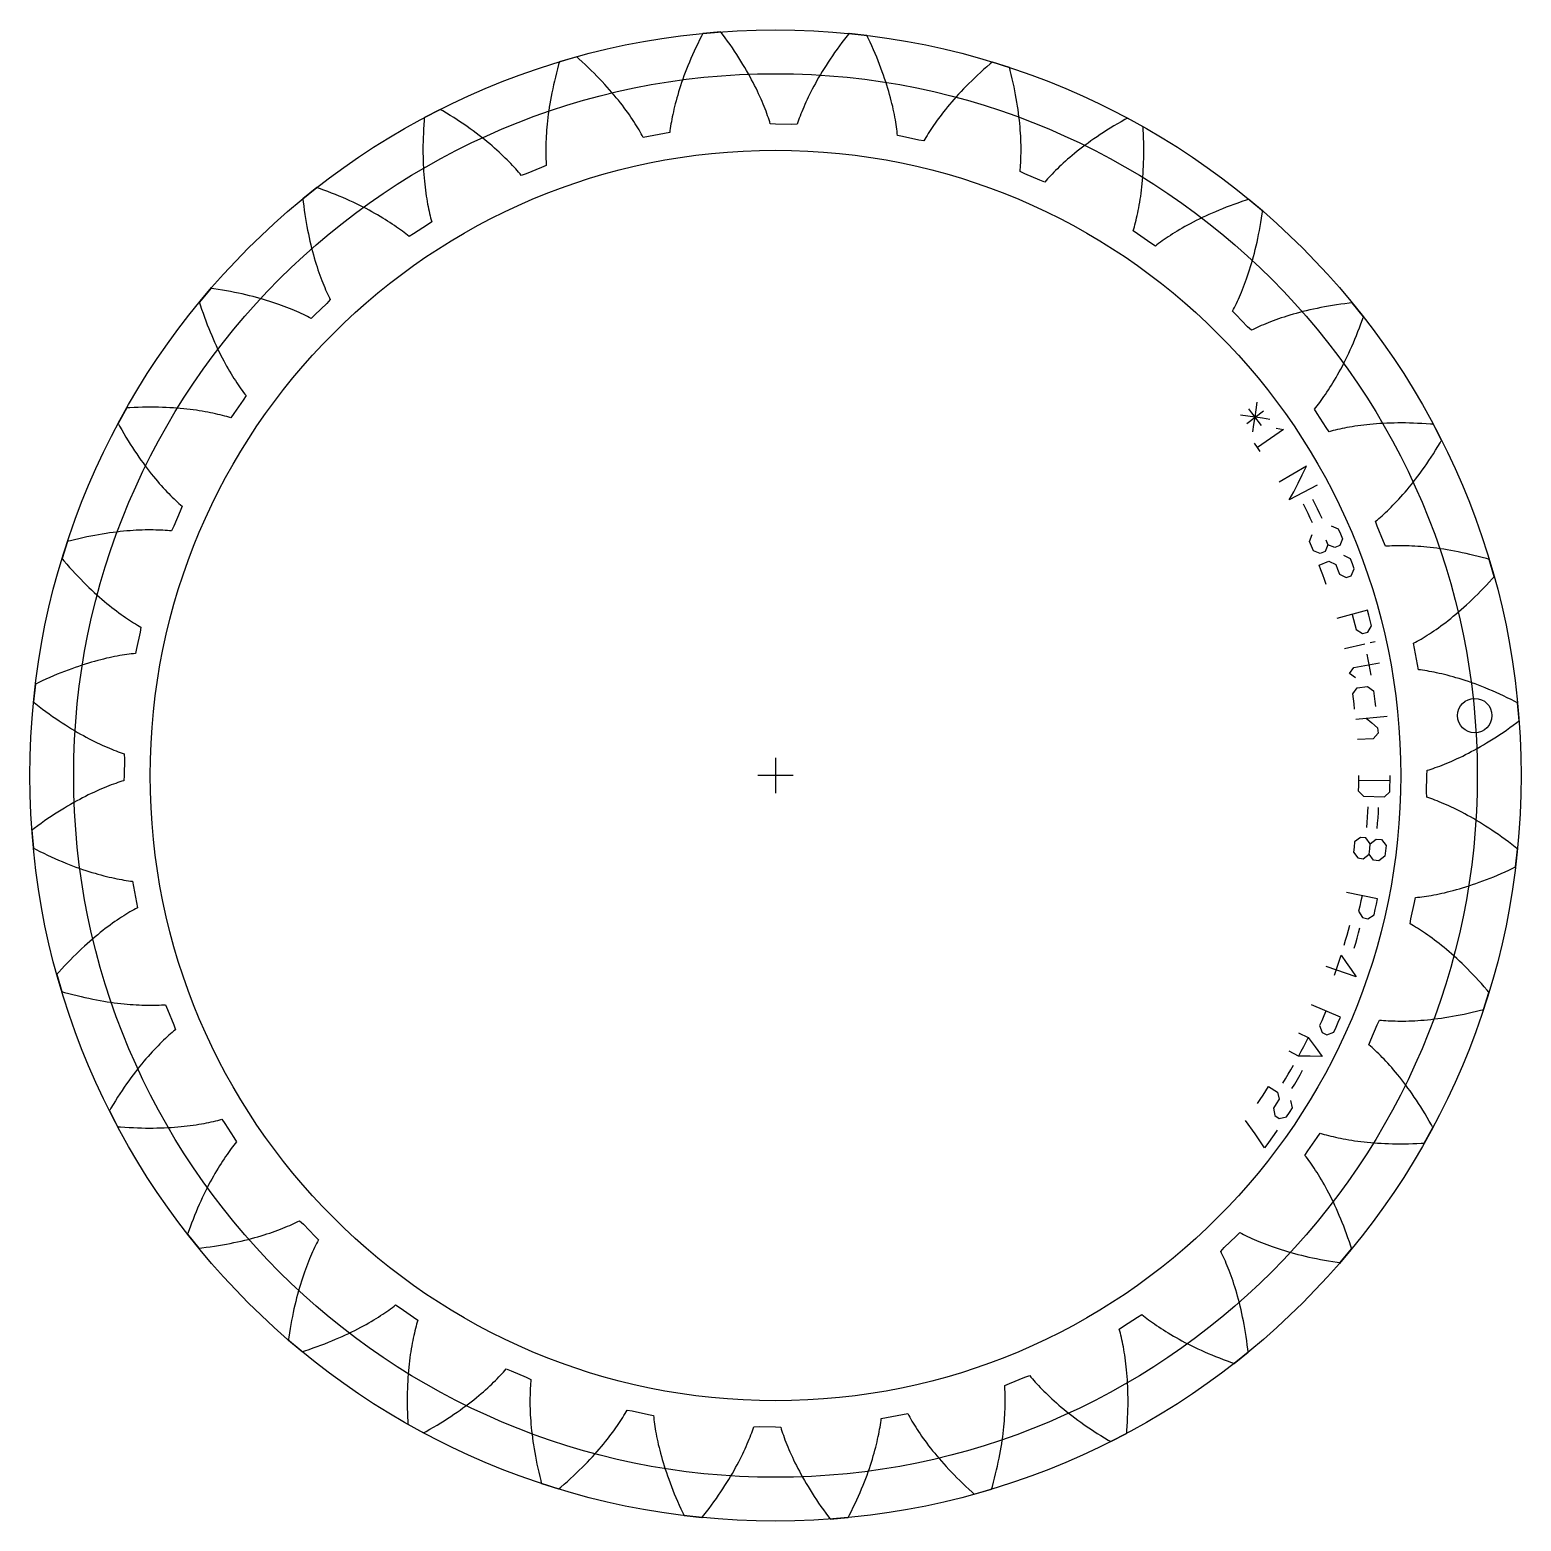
# Model space of a CAD drawing. Extents: x -4.25 to 4.25, y -4.25 to 4.25.
import ezdxf

# ---------------------------------------------------------------- set-up
doc = ezdxf.new("R2010")
doc.units = 0
doc.header["$MEASUREMENT"] = 0
for name, color, linetype in [('gear', 7, 'CONTINUOUS'), ('gear_guides', 5, 'CONTINUOUS'), ('gear_texts', 7, 'CONTINUOUS')]:
    doc.layers.add(name, color=color, linetype=linetype)

msp = doc.modelspace()

# ---------------------------------------------------------------- linework, layer by layer
at = {"layer": 'gear'}
msp.add_lwpolyline([(3.7125, 0), (3.714, 0.0297), (3.7251, 0.0331), (3.7365, 0.0368), (3.7483, 0.0407), (3.7605, 0.0449), (3.7731, 0.0494), (3.7859, 0.0541), (3.7992, 0.0592), (3.8127, 0.0645), (3.8266, 0.0701), (3.8409, 0.0761), (3.8554, 0.0824), (3.8703, 0.089), (3.8855, 0.096), (3.901, 0.1033), (3.9168, 0.1109), (3.9328, 0.1189), (3.9492, 0.1273), (3.9659, 0.1361), (3.9828, 0.1452), (4, 0.1548), (4.0175, 0.1647), (4.0352, 0.175), (4.0532, 0.1858), (4.0714, 0.1969), (4.0899, 0.2085), (4.1085, 0.2205), (4.1275, 0.233), (4.1466, 0.2459), (4.1659, 0.2592), (4.1854, 0.273), (4.2052, 0.2873), (4.2251, 0.302), (4.2351, 0.3095), (4.2376, 0.3114), (4.2382, 0.3119), (4.2384, 0.312), (4.2385, 0.3121), (4.2385, 0.3121), (4.2385, 0.3121), (4.2298, 0.414), (4.2298, 0.414), (4.2297, 0.414), (4.2296, 0.4141), (4.2294, 0.4142), (4.2287, 0.4145), (4.2259, 0.416), (4.2148, 0.4217), (4.1927, 0.4328), (4.1708, 0.4435), (4.1492, 0.4538), (4.1279, 0.4636), (4.1069, 0.4731), (4.0861, 0.4821), (4.0657, 0.4908), (4.0455, 0.4991), (4.0256, 0.5069), (4.0061, 0.5145), (3.9869, 0.5216), (3.968, 0.5284), (3.9494, 0.5349), (3.9312, 0.541), (3.9132, 0.5468), (3.8957, 0.5523), (3.8785, 0.5575), (3.8616, 0.5623), (3.8451, 0.5669), (3.829, 0.5712), (3.8132, 0.5751), (3.7978, 0.5789), (3.7827, 0.5823), (3.7681, 0.5855), (3.7538, 0.5885), (3.7399, 0.5912), (3.7264, 0.5937), (3.7133, 0.5959), (3.7006, 0.598), (3.6882, 0.5998), (3.6763, 0.6015), (3.6648, 0.603), (3.6583, 0.632), (3.6412, 0.7243), (3.6368, 0.7537), (3.647, 0.7592), (3.6575, 0.765), (3.6684, 0.7712), (3.6795, 0.7777), (3.6909, 0.7845), (3.7026, 0.7917), (3.7146, 0.7992), (3.7269, 0.8071), (3.7394, 0.8153), (3.7522, 0.824), (3.7653, 0.833), (3.7786, 0.8424), (3.7921, 0.8521), (3.8059, 0.8623), (3.8199, 0.8729), (3.8341, 0.8839), (3.8485, 0.8953), (3.8631, 0.9072), (3.8779, 0.9194), (3.893, 0.9321), (3.9082, 0.9453), (3.9235, 0.9589), (3.9391, 0.9729), (3.9548, 0.9874), (3.9706, 1.0024), (3.9866, 1.0178), (4.0027, 1.0337), (4.0189, 1.0501), (4.0353, 1.0669), (4.0517, 1.0843), (4.0683, 1.1021), (4.085, 1.1204), (4.0933, 1.1298), (4.0954, 1.1321), (4.0959, 1.1327), (4.0961, 1.1329), (4.0961, 1.133), (4.0962, 1.133), (4.0962, 1.133), (4.0678, 1.2312), (4.0677, 1.2312), (4.0677, 1.2312), (4.0676, 1.2313), (4.0674, 1.2313), (4.0666, 1.2315), (4.0636, 1.2324), (4.0515, 1.2359), (4.0277, 1.2424), (4.0041, 1.2487), (3.981, 1.2545), (3.9581, 1.26), (3.9357, 1.2652), (3.9135, 1.27), (3.8918, 1.2745), (3.8704, 1.2787), (3.8494, 1.2826), (3.8288, 1.2861), (3.8085, 1.2894), (3.7886, 1.2924), (3.7692, 1.2951), (3.7501, 1.2976), (3.7314, 1.2998), (3.7131, 1.3017), (3.6952, 1.3034), (3.6777, 1.3049), (3.6606, 1.3061), (3.644, 1.3072), (3.6277, 1.308), (3.6119, 1.3086), (3.5964, 1.3091), (3.5814, 1.3094), (3.5669, 1.3095), (3.5527, 1.3094), (3.539, 1.3092), (3.5257, 1.3089), (3.5128, 1.3084), (3.5003, 1.3079), (3.4883, 1.3072), (3.4767, 1.3064), (3.4647, 1.3336), (3.4299, 1.4207), (3.4199, 1.4487), (3.4288, 1.4561), (3.438, 1.4639), (3.4474, 1.472), (3.4571, 1.4806), (3.467, 1.4895), (3.4771, 1.4988), (3.4873, 1.5085), (3.4978, 1.5187), (3.5085, 1.5292), (3.5194, 1.5401), (3.5304, 1.5515), (3.5416, 1.5633), (3.553, 1.5756), (3.5645, 1.5882), (3.5762, 1.6014), (3.588, 1.6149), (3.5999, 1.6289), (3.6119, 1.6434), (3.6241, 1.6583), (3.6363, 1.6737), (3.6486, 1.6896), (3.6611, 1.7059), (3.6736, 1.7227), (3.6861, 1.74), (3.6987, 1.7578), (3.7114, 1.776), (3.7241, 1.7947), (3.7368, 1.814), (3.7496, 1.8337), (3.7624, 1.8539), (3.7751, 1.8746), (3.7879, 1.8958), (3.7943, 1.9066), (3.7958, 1.9094), (3.7962, 1.91), (3.7963, 1.9102), (3.7964, 1.9103), (3.7964, 1.9103), (3.7964, 1.9104), (3.7494, 2.0011), (3.7494, 2.0011), (3.7493, 2.0011), (3.7492, 2.0012), (3.749, 2.0012), (3.7482, 2.0012), (3.7451, 2.0015), (3.7326, 2.0025), (3.7079, 2.0043), (3.6836, 2.0058), (3.6597, 2.0071), (3.6363, 2.008), (3.6132, 2.0087), (3.5906, 2.0091), (3.5684, 2.0093), (3.5466, 2.0092), (3.5252, 2.0089), (3.5043, 2.0084), (3.4838, 2.0076), (3.4637, 2.0067), (3.4441, 2.0056), (3.4249, 2.0042), (3.4061, 2.0027), (3.3878, 2.0011), (3.3699, 1.9993), (3.3525, 1.9973), (3.3355, 1.9952), (3.3189, 1.993), (3.3028, 1.9906), (3.2872, 1.9881), (3.2719, 1.9856), (3.2572, 1.9829), (3.2429, 1.9802), (3.229, 1.9774), (3.2155, 1.9745), (3.2026, 1.9716), (3.19, 1.9686), (3.1779, 1.9656), (3.1663, 1.9626), (3.1551, 1.9595), (3.138, 1.9839), (3.0868, 2.0626), (3.0715, 2.0881), (3.0789, 2.0971), (3.0864, 2.1065), (3.094, 2.1163), (3.1018, 2.1266), (3.1098, 2.1372), (3.1178, 2.1484), (3.126, 2.1599), (3.1343, 2.1719), (3.1428, 2.1843), (3.1513, 2.1972), (3.1599, 2.2105), (3.1686, 2.2242), (3.1773, 2.2384), (3.1862, 2.2531), (3.195, 2.2683), (3.204, 2.2839), (3.2129, 2.2999), (3.2219, 2.3165), (3.2309, 2.3335), (3.2399, 2.351), (3.2489, 2.3689), (3.2579, 2.3874), (3.2669, 2.4063), (3.2758, 2.4257), (3.2848, 2.4456), (3.2936, 2.4659), (3.3024, 2.4868), (3.3112, 2.5081), (3.3198, 2.53), (3.3284, 2.5523), (3.3369, 2.5751), (3.3452, 2.5984), (3.3494, 2.6102), (3.3504, 2.6132), (3.3507, 2.614), (3.3507, 2.6141), (3.3508, 2.6142), (3.3508, 2.6143), (3.3508, 2.6143), (3.287, 2.6942), (3.2869, 2.6942), (3.2869, 2.6941), (3.2868, 2.6941), (3.2866, 2.6941), (3.2858, 2.694), (3.2826, 2.6937), (3.2702, 2.6922), (3.2456, 2.6892), (3.2215, 2.6859), (3.1979, 2.6825), (3.1746, 2.6788), (3.1519, 2.675), (3.1296, 2.671), (3.1078, 2.6668), (3.0865, 2.6625), (3.0656, 2.658), (3.0451, 2.6534), (3.0252, 2.6487), (3.0057, 2.6439), (2.9866, 2.6389), (2.9681, 2.6339), (2.9499, 2.6288), (2.9323, 2.6236), (2.9151, 2.6183), (2.8984, 2.6129), (2.8821, 2.6076), (2.8663, 2.6021), (2.851, 2.5967), (2.8361, 2.5912), (2.8217, 2.5857), (2.8077, 2.5803), (2.7942, 2.5748), (2.7812, 2.5693), (2.7686, 2.5639), (2.7564, 2.5585), (2.7447, 2.5531), (2.7334, 2.5478), (2.7226, 2.5426), (2.7122, 2.5374), (2.6907, 2.5579), (2.6251, 2.6251), (2.6052, 2.6472), (2.6106, 2.6574), (2.6161, 2.6681), (2.6217, 2.6793), (2.6273, 2.6908), (2.6331, 2.7029), (2.6388, 2.7153), (2.6446, 2.7282), (2.6504, 2.7416), (2.6562, 2.7554), (2.6621, 2.7697), (2.6679, 2.7845), (2.6738, 2.7996), (2.6796, 2.8153), (2.6854, 2.8314), (2.6911, 2.848), (2.6968, 2.865), (2.7025, 2.8825), (2.7081, 2.9005), (2.7136, 2.919), (2.719, 2.9379), (2.7243, 2.9572), (2.7296, 2.9771), (2.7347, 2.9974), (2.7397, 3.0182), (2.7445, 3.0394), (2.7492, 3.0611), (2.7538, 3.0833), (2.7582, 3.1059), (2.7625, 3.129), (2.7665, 3.1526), (2.7704, 3.1766), (2.774, 3.2011), (2.7758, 3.2135), (2.7762, 3.2166), (2.7763, 3.2174), (2.7764, 3.2176), (2.7764, 3.2177), (2.7764, 3.2178), (2.7764, 3.2178), (2.6982, 3.2836), (2.6981, 3.2836), (2.6981, 3.2836), (2.698, 3.2836), (2.6978, 3.2835), (2.6971, 3.2833), (2.6941, 3.2823), (2.6821, 3.2785), (2.6586, 3.2707), (2.6356, 3.2628), (2.6131, 3.2548), (2.591, 3.2467), (2.5695, 3.2385), (2.5484, 3.2302), (2.5278, 3.2219), (2.5077, 3.2135), (2.4881, 3.205), (2.469, 3.1965), (2.4503, 3.188), (2.4321, 3.1794), (2.4144, 3.1709), (2.3972, 3.1623), (2.3804, 3.1538), (2.3641, 3.1452), (2.3483, 3.1367), (2.3329, 3.1282), (2.318, 3.1197), (2.3036, 3.1113), (2.2896, 3.103), (2.2761, 3.0947), (2.263, 3.0865), (2.2504, 3.0784), (2.2382, 3.0704), (2.2265, 3.0625), (2.2152, 3.0547), (2.2043, 3.0471), (2.1938, 3.0395), (2.1838, 3.0321), (2.1742, 3.0249), (2.165, 3.0178), (2.1399, 3.0337), (2.0626, 3.0868), (2.0387, 3.1045), (2.042, 3.1157), (2.0453, 3.1272), (2.0486, 3.1392), (2.0519, 3.1517), (2.0552, 3.1646), (2.0584, 3.178), (2.0615, 3.1918), (2.0646, 3.206), (2.0676, 3.2207), (2.0706, 3.2358), (2.0735, 3.2514), (2.0762, 3.2675), (2.0789, 3.284), (2.0814, 3.3009), (2.0838, 3.3183), (2.0861, 3.3361), (2.0882, 3.3544), (2.0902, 3.3731), (2.092, 3.3923), (2.0936, 3.4119), (2.0951, 3.4319), (2.0963, 3.4524), (2.0974, 3.4733), (2.0982, 3.4947), (2.0988, 3.5164), (2.0992, 3.5386), (2.0994, 3.5613), (2.0993, 3.5843), (2.0989, 3.6078), (2.0983, 3.6317), (2.0974, 3.656), (2.0962, 3.6808), (2.0955, 3.6933), (2.0953, 3.6964), (2.0953, 3.6972), (2.0953, 3.6974), (2.0953, 3.6975), (2.0953, 3.6976), (2.0953, 3.6976), (2.0057, 3.7469), (2.0057, 3.7469), (2.0057, 3.7469), (2.0056, 3.7468), (2.0054, 3.7467), (2.0047, 3.7464), (2.0019, 3.7448), (1.991, 3.7387), (1.9695, 3.7265), (1.9484, 3.7143), (1.9279, 3.702), (1.9079, 3.6898), (1.8883, 3.6776), (1.8693, 3.6653), (1.8507, 3.6531), (1.8326, 3.641), (1.815, 3.6288), (1.7979, 3.6168), (1.7813, 3.6048), (1.7651, 3.5928), (1.7494, 3.581), (1.7342, 3.5692), (1.7194, 3.5576), (1.7051, 3.546), (1.6912, 3.5345), (1.6778, 3.5232), (1.6649, 3.512), (1.6524, 3.501), (1.6403, 3.4901), (1.6286, 3.4793), (1.6174, 3.4687), (1.6066, 3.4583), (1.5962, 3.4481), (1.5862, 3.4381), (1.5767, 3.4282), (1.5675, 3.4186), (1.5587, 3.4091), (1.5503, 3.3999), (1.5423, 3.3909), (1.5347, 3.3822), (1.507, 3.3929), (1.4207, 3.4299), (1.3938, 3.4426), (1.3949, 3.4542), (1.3959, 3.4662), (1.3968, 3.4786), (1.3976, 3.4915), (1.3983, 3.5047), (1.3988, 3.5185), (1.3992, 3.5326), (1.3995, 3.5472), (1.3996, 3.5622), (1.3995, 3.5776), (1.3993, 3.5935), (1.3989, 3.6097), (1.3982, 3.6264), (1.3974, 3.6435), (1.3964, 3.6611), (1.3951, 3.679), (1.3937, 3.6973), (1.392, 3.7161), (1.39, 3.7352), (1.3878, 3.7548), (1.3853, 3.7747), (1.3825, 3.795), (1.3795, 3.8157), (1.3761, 3.8368), (1.3725, 3.8583), (1.3685, 3.8802), (1.3643, 3.9024), (1.3597, 3.925), (1.3548, 3.948), (1.3495, 3.9713), (1.3439, 3.995), (1.3379, 4.019), (1.3347, 4.0311), (1.3339, 4.0342), (1.3337, 4.035), (1.3337, 4.0351), (1.3337, 4.0352), (1.3337, 4.0353), (1.3336, 4.0353), (1.2362, 4.0662), (1.2362, 4.0662), (1.2361, 4.0662), (1.2361, 4.0661), (1.2359, 4.066), (1.2353, 4.0655), (1.2329, 4.0634), (1.2233, 4.0553), (1.2046, 4.0392), (1.1864, 4.023), (1.1686, 4.007), (1.1513, 3.9911), (1.1346, 3.9753), (1.1183, 3.9596), (1.1024, 3.944), (1.0871, 3.9285), (1.0722, 3.9132), (1.0578, 3.898), (1.0438, 3.883), (1.0303, 3.8682), (1.0172, 3.8535), (1.0045, 3.839), (0.9923, 3.8246), (0.9805, 3.8105), (0.9692, 3.7966), (0.9583, 3.7828), (0.9477, 3.7693), (0.9376, 3.7561), (0.9279, 3.743), (0.9185, 3.7302), (0.9096, 3.7176), (0.901, 3.7053), (0.8928, 3.6932), (0.885, 3.6814), (0.8775, 3.6699), (0.8704, 3.6587), (0.8637, 3.6477), (0.8572, 3.637), (0.8511, 3.6267), (0.8454, 3.6166), (0.8161, 3.6217), (0.7243, 3.6412), (0.6954, 3.6484), (0.6942, 3.6599), (0.6929, 3.6719), (0.6913, 3.6843), (0.6896, 3.697), (0.6877, 3.7102), (0.6855, 3.7238), (0.6832, 3.7377), (0.6806, 3.7521), (0.6777, 3.7668), (0.6747, 3.7819), (0.6713, 3.7974), (0.6678, 3.8133), (0.6639, 3.8295), (0.6598, 3.8462), (0.6553, 3.8631), (0.6506, 3.8805), (0.6456, 3.8982), (0.6402, 3.9162), (0.6346, 3.9346), (0.6286, 3.9533), (0.6222, 3.9724), (0.6156, 3.9918), (0.6085, 4.0115), (0.6012, 4.0316), (0.5934, 4.052), (0.5853, 4.0726), (0.5767, 4.0936), (0.5678, 4.1149), (0.5585, 4.1364), (0.5488, 4.1583), (0.5387, 4.1804), (0.5281, 4.2028), (0.5227, 4.2141), (0.5213, 4.2169), (0.5209, 4.2176), (0.5208, 4.2178), (0.5208, 4.2179), (0.5208, 4.2179), (0.5208, 4.218), (0.4192, 4.2293), (0.4191, 4.2292), (0.4191, 4.2292), (0.4191, 4.2291), (0.4189, 4.229), (0.4184, 4.2284), (0.4165, 4.2259), (0.4087, 4.2161), (0.3935, 4.1965), (0.3787, 4.1772), (0.3644, 4.158), (0.3506, 4.139), (0.3372, 4.1202), (0.3243, 4.1017), (0.3118, 4.0833), (0.2998, 4.0651), (0.2882, 4.0472), (0.277, 4.0295), (0.2662, 4.012), (0.2558, 3.9948), (0.2459, 3.9779), (0.2363, 3.9612), (0.2271, 3.9447), (0.2183, 3.9286), (0.2099, 3.9127), (0.2018, 3.8971), (0.1942, 3.8818), (0.1868, 3.8668), (0.1798, 3.8521), (0.1732, 3.8377), (0.1668, 3.8236), (0.1609, 3.8099), (0.1552, 3.7965), (0.1498, 3.7834), (0.1447, 3.7706), (0.1399, 3.7582), (0.1354, 3.7461), (0.1312, 3.7344), (0.1273, 3.723), (0.1236, 3.712), (0.0938, 3.7113), (0, 3.7125), (-0.0297, 3.714), (-0.0331, 3.7251), (-0.0368, 3.7365), (-0.0407, 3.7483), (-0.0449, 3.7605), (-0.0494, 3.7731), (-0.0541, 3.7859), (-0.0592, 3.7992), (-0.0645, 3.8127), (-0.0701, 3.8266), (-0.0761, 3.8409), (-0.0824, 3.8554), (-0.089, 3.8703), (-0.096, 3.8855), (-0.1033, 3.901), (-0.1109, 3.9168), (-0.1189, 3.9328), (-0.1273, 3.9492), (-0.1361, 3.9659), (-0.1452, 3.9828), (-0.1548, 4), (-0.1647, 4.0175), (-0.175, 4.0352), (-0.1858, 4.0532), (-0.1969, 4.0714), (-0.2085, 4.0899), (-0.2205, 4.1085), (-0.233, 4.1275), (-0.2459, 4.1466), (-0.2592, 4.1659), (-0.273, 4.1854), (-0.2873, 4.2052), (-0.302, 4.2251), (-0.3095, 4.2351), (-0.3114, 4.2376), (-0.3119, 4.2382), (-0.312, 4.2384), (-0.3121, 4.2385), (-0.3121, 4.2385), (-0.3121, 4.2385), (-0.414, 4.2298), (-0.414, 4.2298), (-0.414, 4.2297), (-0.4141, 4.2296), (-0.4142, 4.2294), (-0.4145, 4.2287), (-0.416, 4.2259), (-0.4217, 4.2148), (-0.4328, 4.1927), (-0.4435, 4.1708), (-0.4538, 4.1492), (-0.4636, 4.1279), (-0.4731, 4.1069), (-0.4821, 4.0861), (-0.4908, 4.0657), (-0.4991, 4.0455), (-0.5069, 4.0256), (-0.5145, 4.0061), (-0.5216, 3.9869), (-0.5284, 3.968), (-0.5349, 3.9494), (-0.541, 3.9312), (-0.5468, 3.9132), (-0.5523, 3.8957), (-0.5575, 3.8785), (-0.5623, 3.8616), (-0.5669, 3.8451), (-0.5712, 3.829), (-0.5751, 3.8132), (-0.5789, 3.7978), (-0.5823, 3.7827), (-0.5855, 3.7681), (-0.5885, 3.7538), (-0.5912, 3.7399), (-0.5937, 3.7264), (-0.5959, 3.7133), (-0.598, 3.7006), (-0.5998, 3.6882), (-0.6015, 3.6763), (-0.603, 3.6648), (-0.632, 3.6583), (-0.7243, 3.6412), (-0.7537, 3.6368), (-0.7592, 3.647), (-0.765, 3.6575), (-0.7712, 3.6684), (-0.7777, 3.6795), (-0.7845, 3.6909), (-0.7917, 3.7026), (-0.7992, 3.7146), (-0.8071, 3.7269), (-0.8153, 3.7394), (-0.824, 3.7522), (-0.833, 3.7653), (-0.8424, 3.7786), (-0.8521, 3.7921), (-0.8623, 3.8059), (-0.8729, 3.8199), (-0.8839, 3.8341), (-0.8953, 3.8485), (-0.9072, 3.8631), (-0.9194, 3.8779), (-0.9321, 3.893), (-0.9453, 3.9082), (-0.9589, 3.9235), (-0.9729, 3.9391), (-0.9874, 3.9548), (-1.0024, 3.9706), (-1.0178, 3.9866), (-1.0337, 4.0027), (-1.0501, 4.0189), (-1.0669, 4.0353), (-1.0843, 4.0517), (-1.1021, 4.0683), (-1.1204, 4.085), (-1.1298, 4.0933), (-1.1321, 4.0954), (-1.1327, 4.0959), (-1.1329, 4.0961), (-1.133, 4.0961), (-1.133, 4.0962), (-1.133, 4.0962), (-1.2312, 4.0678), (-1.2312, 4.0677), (-1.2312, 4.0677), (-1.2313, 4.0676), (-1.2313, 4.0674), (-1.2315, 4.0666), (-1.2324, 4.0636), (-1.2359, 4.0515), (-1.2424, 4.0277), (-1.2487, 4.0041), (-1.2545, 3.981), (-1.26, 3.9581), (-1.2652, 3.9357), (-1.27, 3.9135), (-1.2745, 3.8918), (-1.2787, 3.8704), (-1.2826, 3.8494), (-1.2861, 3.8288), (-1.2894, 3.8085), (-1.2924, 3.7886), (-1.2951, 3.7692), (-1.2976, 3.7501), (-1.2998, 3.7314), (-1.3017, 3.7131), (-1.3034, 3.6952), (-1.3049, 3.6777), (-1.3061, 3.6606), (-1.3072, 3.644), (-1.308, 3.6277), (-1.3086, 3.6119), (-1.3091, 3.5964), (-1.3094, 3.5814), (-1.3095, 3.5669), (-1.3094, 3.5527), (-1.3092, 3.539), (-1.3089, 3.5257), (-1.3084, 3.5128), (-1.3079, 3.5003), (-1.3072, 3.4883), (-1.3064, 3.4767), (-1.3336, 3.4647), (-1.4207, 3.4299), (-1.4487, 3.4199), (-1.4561, 3.4288), (-1.4639, 3.438), (-1.472, 3.4474), (-1.4806, 3.4571), (-1.4895, 3.467), (-1.4988, 3.4771), (-1.5085, 3.4873), (-1.5187, 3.4978), (-1.5292, 3.5085), (-1.5401, 3.5194), (-1.5515, 3.5304), (-1.5633, 3.5416), (-1.5756, 3.553), (-1.5882, 3.5645), (-1.6014, 3.5762), (-1.6149, 3.588), (-1.6289, 3.5999), (-1.6434, 3.6119), (-1.6583, 3.6241), (-1.6737, 3.6363), (-1.6896, 3.6486), (-1.7059, 3.6611), (-1.7227, 3.6736), (-1.74, 3.6861), (-1.7578, 3.6987), (-1.776, 3.7114), (-1.7947, 3.7241), (-1.814, 3.7368), (-1.8337, 3.7496), (-1.8539, 3.7624), (-1.8746, 3.7751), (-1.8958, 3.7879), (-1.9066, 3.7943), (-1.9094, 3.7958), (-1.91, 3.7962), (-1.9102, 3.7963), (-1.9103, 3.7964), (-1.9103, 3.7964), (-1.9104, 3.7964), (-2.0011, 3.7494), (-2.0011, 3.7494), (-2.0011, 3.7493), (-2.0012, 3.7492), (-2.0012, 3.749), (-2.0012, 3.7482), (-2.0015, 3.7451), (-2.0025, 3.7326), (-2.0043, 3.7079), (-2.0058, 3.6836), (-2.0071, 3.6597), (-2.008, 3.6363), (-2.0087, 3.6132), (-2.0091, 3.5906), (-2.0093, 3.5684), (-2.0092, 3.5466), (-2.0089, 3.5252), (-2.0084, 3.5043), (-2.0076, 3.4838), (-2.0067, 3.4637), (-2.0056, 3.4441), (-2.0042, 3.4249), (-2.0027, 3.4061), (-2.0011, 3.3878), (-1.9993, 3.3699), (-1.9973, 3.3525), (-1.9952, 3.3355), (-1.993, 3.3189), (-1.9906, 3.3028), (-1.9881, 3.2872), (-1.9856, 3.2719), (-1.9829, 3.2572), (-1.9802, 3.2429), (-1.9774, 3.229), (-1.9745, 3.2155), (-1.9716, 3.2026), (-1.9686, 3.19), (-1.9656, 3.1779), (-1.9626, 3.1663), (-1.9595, 3.1551), (-1.9839, 3.138), (-2.0626, 3.0868), (-2.0881, 3.0715), (-2.0971, 3.0789), (-2.1065, 3.0864), (-2.1163, 3.094), (-2.1266, 3.1018), (-2.1372, 3.1098), (-2.1484, 3.1178), (-2.1599, 3.126), (-2.1719, 3.1343), (-2.1843, 3.1428), (-2.1972, 3.1513), (-2.2105, 3.1599), (-2.2242, 3.1686), (-2.2384, 3.1773), (-2.2531, 3.1862), (-2.2683, 3.195), (-2.2839, 3.204), (-2.2999, 3.2129), (-2.3165, 3.2219), (-2.3335, 3.2309), (-2.351, 3.2399), (-2.3689, 3.2489), (-2.3874, 3.2579), (-2.4063, 3.2669), (-2.4257, 3.2758), (-2.4456, 3.2848), (-2.4659, 3.2936), (-2.4868, 3.3024), (-2.5081, 3.3112), (-2.53, 3.3198), (-2.5523, 3.3284), (-2.5751, 3.3369), (-2.5984, 3.3452), (-2.6102, 3.3494), (-2.6132, 3.3504), (-2.614, 3.3507), (-2.6141, 3.3507), (-2.6142, 3.3508), (-2.6143, 3.3508), (-2.6143, 3.3508), (-2.6942, 3.287), (-2.6942, 3.2869), (-2.6941, 3.2869), (-2.6941, 3.2868), (-2.6941, 3.2866), (-2.694, 3.2858), (-2.6937, 3.2826), (-2.6922, 3.2702), (-2.6892, 3.2456), (-2.6859, 3.2215), (-2.6825, 3.1979), (-2.6788, 3.1746), (-2.675, 3.1519), (-2.671, 3.1296), (-2.6668, 3.1078), (-2.6625, 3.0865), (-2.658, 3.0656), (-2.6534, 3.0451), (-2.6487, 3.0252), (-2.6439, 3.0057), (-2.6389, 2.9866), (-2.6339, 2.9681), (-2.6288, 2.9499), (-2.6236, 2.9323), (-2.6183, 2.9151), (-2.6129, 2.8984), (-2.6076, 2.8821), (-2.6021, 2.8663), (-2.5967, 2.851), (-2.5912, 2.8361), (-2.5857, 2.8217), (-2.5803, 2.8077), (-2.5748, 2.7942), (-2.5693, 2.7812), (-2.5639, 2.7686), (-2.5585, 2.7564), (-2.5531, 2.7447), (-2.5478, 2.7334), (-2.5426, 2.7226), (-2.5374, 2.7122), (-2.5579, 2.6907), (-2.6251, 2.6251), (-2.6472, 2.6052), (-2.6574, 2.6106), (-2.6681, 2.6161), (-2.6793, 2.6217), (-2.6908, 2.6273), (-2.7029, 2.6331), (-2.7153, 2.6388), (-2.7282, 2.6446), (-2.7416, 2.6504), (-2.7554, 2.6562), (-2.7697, 2.6621), (-2.7845, 2.6679), (-2.7996, 2.6738), (-2.8153, 2.6796), (-2.8314, 2.6854), (-2.848, 2.6911), (-2.865, 2.6968), (-2.8825, 2.7025), (-2.9005, 2.7081), (-2.919, 2.7136), (-2.9379, 2.719), (-2.9572, 2.7243), (-2.9771, 2.7296), (-2.9974, 2.7347), (-3.0182, 2.7397), (-3.0394, 2.7445), (-3.0611, 2.7492), (-3.0833, 2.7538), (-3.1059, 2.7582), (-3.129, 2.7625), (-3.1526, 2.7665), (-3.1766, 2.7704), (-3.2011, 2.774), (-3.2135, 2.7758), (-3.2166, 2.7762), (-3.2174, 2.7763), (-3.2176, 2.7764), (-3.2177, 2.7764), (-3.2178, 2.7764), (-3.2178, 2.7764), (-3.2836, 2.6982), (-3.2836, 2.6981), (-3.2836, 2.6981), (-3.2836, 2.698), (-3.2835, 2.6978), (-3.2833, 2.6971), (-3.2823, 2.6941), (-3.2785, 2.6821), (-3.2707, 2.6586), (-3.2628, 2.6356), (-3.2548, 2.6131), (-3.2467, 2.591), (-3.2385, 2.5695), (-3.2302, 2.5484), (-3.2219, 2.5278), (-3.2135, 2.5077), (-3.205, 2.4881), (-3.1965, 2.469), (-3.188, 2.4503), (-3.1794, 2.4321), (-3.1709, 2.4144), (-3.1623, 2.3972), (-3.1538, 2.3804), (-3.1452, 2.3641), (-3.1367, 2.3483), (-3.1282, 2.3329), (-3.1197, 2.318), (-3.1113, 2.3036), (-3.103, 2.2896), (-3.0947, 2.2761), (-3.0865, 2.263), (-3.0784, 2.2504), (-3.0704, 2.2382), (-3.0625, 2.2265), (-3.0547, 2.2152), (-3.0471, 2.2043), (-3.0395, 2.1938), (-3.0321, 2.1838), (-3.0249, 2.1742), (-3.0178, 2.165), (-3.0337, 2.1399), (-3.0868, 2.0626), (-3.1045, 2.0387), (-3.1157, 2.042), (-3.1272, 2.0453), (-3.1392, 2.0486), (-3.1517, 2.0519), (-3.1646, 2.0552), (-3.178, 2.0584), (-3.1918, 2.0615), (-3.206, 2.0646), (-3.2207, 2.0676), (-3.2358, 2.0706), (-3.2514, 2.0735), (-3.2675, 2.0762), (-3.284, 2.0789), (-3.3009, 2.0814), (-3.3183, 2.0838), (-3.3361, 2.0861), (-3.3544, 2.0882), (-3.3731, 2.0902), (-3.3923, 2.092), (-3.4119, 2.0936), (-3.4319, 2.0951), (-3.4524, 2.0963), (-3.4733, 2.0974), (-3.4947, 2.0982), (-3.5164, 2.0988), (-3.5386, 2.0992), (-3.5613, 2.0994), (-3.5843, 2.0993), (-3.6078, 2.0989), (-3.6317, 2.0983), (-3.656, 2.0974), (-3.6808, 2.0962), (-3.6933, 2.0955), (-3.6964, 2.0953), (-3.6972, 2.0953), (-3.6974, 2.0953), (-3.6975, 2.0953), (-3.6976, 2.0953), (-3.6976, 2.0953), (-3.7469, 2.0057), (-3.7469, 2.0057), (-3.7469, 2.0057), (-3.7468, 2.0056), (-3.7467, 2.0054), (-3.7464, 2.0047), (-3.7448, 2.0019), (-3.7387, 1.991), (-3.7265, 1.9695), (-3.7143, 1.9484), (-3.702, 1.9279), (-3.6898, 1.9079), (-3.6776, 1.8883), (-3.6653, 1.8693), (-3.6531, 1.8507), (-3.641, 1.8326), (-3.6288, 1.815), (-3.6168, 1.7979), (-3.6048, 1.7813), (-3.5928, 1.7651), (-3.581, 1.7494), (-3.5692, 1.7342), (-3.5576, 1.7194), (-3.546, 1.7051), (-3.5345, 1.6912), (-3.5232, 1.6778), (-3.512, 1.6649), (-3.501, 1.6524), (-3.4901, 1.6403), (-3.4793, 1.6286), (-3.4687, 1.6174), (-3.4583, 1.6066), (-3.4481, 1.5962), (-3.4381, 1.5862), (-3.4282, 1.5767), (-3.4186, 1.5675), (-3.4091, 1.5587), (-3.3999, 1.5503), (-3.3909, 1.5423), (-3.3822, 1.5347), (-3.3929, 1.507), (-3.4299, 1.4207), (-3.4426, 1.3938), (-3.4542, 1.3949), (-3.4662, 1.3959), (-3.4786, 1.3968), (-3.4915, 1.3976), (-3.5047, 1.3983), (-3.5185, 1.3988), (-3.5326, 1.3992), (-3.5472, 1.3995), (-3.5622, 1.3996), (-3.5776, 1.3995), (-3.5935, 1.3993), (-3.6097, 1.3989), (-3.6264, 1.3982), (-3.6435, 1.3974), (-3.6611, 1.3964), (-3.679, 1.3951), (-3.6973, 1.3937), (-3.7161, 1.392), (-3.7352, 1.39), (-3.7548, 1.3878), (-3.7747, 1.3853), (-3.795, 1.3825), (-3.8157, 1.3795), (-3.8368, 1.3761), (-3.8583, 1.3725), (-3.8802, 1.3685), (-3.9024, 1.3643), (-3.925, 1.3597), (-3.948, 1.3548), (-3.9713, 1.3495), (-3.995, 1.3439), (-4.019, 1.3379), (-4.0311, 1.3347), (-4.0342, 1.3339), (-4.035, 1.3337), (-4.0351, 1.3337), (-4.0352, 1.3337), (-4.0353, 1.3337), (-4.0353, 1.3336), (-4.0662, 1.2362), (-4.0662, 1.2362), (-4.0662, 1.2361), (-4.0661, 1.2361), (-4.066, 1.2359), (-4.0655, 1.2353), (-4.0634, 1.2329), (-4.0553, 1.2233), (-4.0392, 1.2046), (-4.023, 1.1864), (-4.007, 1.1686), (-3.9911, 1.1513), (-3.9753, 1.1346), (-3.9596, 1.1183), (-3.944, 1.1024), (-3.9285, 1.0871), (-3.9132, 1.0722), (-3.898, 1.0578), (-3.883, 1.0438), (-3.8682, 1.0303), (-3.8535, 1.0172), (-3.839, 1.0045), (-3.8246, 0.9923), (-3.8105, 0.9805), (-3.7966, 0.9692), (-3.7828, 0.9583), (-3.7693, 0.9477), (-3.7561, 0.9376), (-3.743, 0.9279), (-3.7302, 0.9185), (-3.7176, 0.9096), (-3.7053, 0.901), (-3.6932, 0.8928), (-3.6814, 0.885), (-3.6699, 0.8775), (-3.6587, 0.8704), (-3.6477, 0.8637), (-3.637, 0.8572), (-3.6267, 0.8511), (-3.6166, 0.8454), (-3.6217, 0.8161), (-3.6412, 0.7243), (-3.6484, 0.6954), (-3.6599, 0.6942), (-3.6719, 0.6929), (-3.6843, 0.6913), (-3.697, 0.6896), (-3.7102, 0.6877), (-3.7238, 0.6855), (-3.7377, 0.6832), (-3.7521, 0.6806), (-3.7668, 0.6777), (-3.7819, 0.6747), (-3.7974, 0.6713), (-3.8133, 0.6678), (-3.8295, 0.6639), (-3.8462, 0.6598), (-3.8631, 0.6553), (-3.8805, 0.6506), (-3.8982, 0.6456), (-3.9162, 0.6402), (-3.9346, 0.6346), (-3.9533, 0.6286), (-3.9724, 0.6222), (-3.9918, 0.6156), (-4.0115, 0.6085), (-4.0316, 0.6012), (-4.052, 0.5934), (-4.0726, 0.5853), (-4.0936, 0.5767), (-4.1149, 0.5678), (-4.1364, 0.5585), (-4.1583, 0.5488), (-4.1804, 0.5387), (-4.2028, 0.5281), (-4.2141, 0.5227), (-4.2169, 0.5213), (-4.2176, 0.5209), (-4.2178, 0.5208), (-4.2179, 0.5208), (-4.2179, 0.5208), (-4.218, 0.5208), (-4.2293, 0.4192), (-4.2292, 0.4191), (-4.2292, 0.4191), (-4.2291, 0.4191), (-4.229, 0.4189), (-4.2284, 0.4184), (-4.2259, 0.4165), (-4.2161, 0.4087), (-4.1965, 0.3935), (-4.1772, 0.3787), (-4.158, 0.3644), (-4.139, 0.3506), (-4.1202, 0.3372), (-4.1017, 0.3243), (-4.0833, 0.3118), (-4.0651, 0.2998), (-4.0472, 0.2882), (-4.0295, 0.277), (-4.012, 0.2662), (-3.9948, 0.2558), (-3.9779, 0.2459), (-3.9612, 0.2363), (-3.9447, 0.2271), (-3.9286, 0.2183), (-3.9127, 0.2099), (-3.8971, 0.2018), (-3.8818, 0.1942), (-3.8668, 0.1868), (-3.8521, 0.1798), (-3.8377, 0.1732), (-3.8236, 0.1668), (-3.8099, 0.1609), (-3.7965, 0.1552), (-3.7834, 0.1498), (-3.7706, 0.1447), (-3.7582, 0.1399), (-3.7461, 0.1354), (-3.7344, 0.1312), (-3.723, 0.1273), (-3.712, 0.1236), (-3.7113, 0.0938), (-3.7125, 0), (-3.714, -0.0297), (-3.7251, -0.0331), (-3.7365, -0.0368), (-3.7483, -0.0407), (-3.7605, -0.0449), (-3.7731, -0.0494), (-3.7859, -0.0541), (-3.7992, -0.0592), (-3.8127, -0.0645), (-3.8266, -0.0701), (-3.8409, -0.0761), (-3.8554, -0.0824), (-3.8703, -0.089), (-3.8855, -0.096), (-3.901, -0.1033), (-3.9168, -0.1109), (-3.9328, -0.1189), (-3.9492, -0.1273), (-3.9659, -0.1361), (-3.9828, -0.1452), (-4, -0.1548), (-4.0175, -0.1647), (-4.0352, -0.175), (-4.0532, -0.1858), (-4.0714, -0.1969), (-4.0899, -0.2085), (-4.1085, -0.2205), (-4.1275, -0.233), (-4.1466, -0.2459), (-4.1659, -0.2592), (-4.1854, -0.273), (-4.2052, -0.2873), (-4.2251, -0.302), (-4.2351, -0.3095), (-4.2376, -0.3114), (-4.2382, -0.3119), (-4.2384, -0.312), (-4.2385, -0.3121), (-4.2385, -0.3121), (-4.2385, -0.3121), (-4.2298, -0.414), (-4.2298, -0.414), (-4.2297, -0.414), (-4.2296, -0.4141), (-4.2294, -0.4142), (-4.2287, -0.4145), (-4.2259, -0.416), (-4.2148, -0.4217), (-4.1927, -0.4328), (-4.1708, -0.4435), (-4.1492, -0.4538), (-4.1279, -0.4636), (-4.1069, -0.4731), (-4.0861, -0.4821), (-4.0657, -0.4908), (-4.0455, -0.4991), (-4.0256, -0.5069), (-4.0061, -0.5145), (-3.9869, -0.5216), (-3.968, -0.5284), (-3.9494, -0.5349), (-3.9312, -0.541), (-3.9132, -0.5468), (-3.8957, -0.5523), (-3.8785, -0.5575), (-3.8616, -0.5623), (-3.8451, -0.5669), (-3.829, -0.5712), (-3.8132, -0.5751), (-3.7978, -0.5789), (-3.7827, -0.5823), (-3.7681, -0.5855), (-3.7538, -0.5885), (-3.7399, -0.5912), (-3.7264, -0.5937), (-3.7133, -0.5959), (-3.7006, -0.598), (-3.6882, -0.5998), (-3.6763, -0.6015), (-3.6648, -0.603), (-3.6583, -0.632), (-3.6412, -0.7243), (-3.6368, -0.7537), (-3.647, -0.7592), (-3.6575, -0.765), (-3.6684, -0.7712), (-3.6795, -0.7777), (-3.6909, -0.7845), (-3.7026, -0.7917), (-3.7146, -0.7992), (-3.7269, -0.8071), (-3.7394, -0.8153), (-3.7522, -0.824), (-3.7653, -0.833), (-3.7786, -0.8424), (-3.7921, -0.8521), (-3.8059, -0.8623), (-3.8199, -0.8729), (-3.8341, -0.8839), (-3.8485, -0.8953), (-3.8631, -0.9072), (-3.8779, -0.9194), (-3.893, -0.9321), (-3.9082, -0.9453), (-3.9235, -0.9589), (-3.9391, -0.9729), (-3.9548, -0.9874), (-3.9706, -1.0024), (-3.9866, -1.0178), (-4.0027, -1.0337), (-4.0189, -1.0501), (-4.0353, -1.0669), (-4.0517, -1.0843), (-4.0683, -1.1021), (-4.085, -1.1204), (-4.0933, -1.1298), (-4.0954, -1.1321), (-4.0959, -1.1327), (-4.0961, -1.1329), (-4.0961, -1.133), (-4.0962, -1.133), (-4.0962, -1.133), (-4.0678, -1.2312), (-4.0677, -1.2312), (-4.0677, -1.2312), (-4.0676, -1.2313), (-4.0674, -1.2313), (-4.0666, -1.2315), (-4.0636, -1.2324), (-4.0515, -1.2359), (-4.0277, -1.2424), (-4.0041, -1.2487), (-3.981, -1.2545), (-3.9581, -1.26), (-3.9357, -1.2652), (-3.9135, -1.27), (-3.8918, -1.2745), (-3.8704, -1.2787), (-3.8494, -1.2826), (-3.8288, -1.2861), (-3.8085, -1.2894), (-3.7886, -1.2924), (-3.7692, -1.2951), (-3.7501, -1.2976), (-3.7314, -1.2998), (-3.7131, -1.3017), (-3.6952, -1.3034), (-3.6777, -1.3049), (-3.6606, -1.3061), (-3.644, -1.3072), (-3.6277, -1.308), (-3.6119, -1.3086), (-3.5964, -1.3091), (-3.5814, -1.3094), (-3.5669, -1.3095), (-3.5527, -1.3094), (-3.539, -1.3092), (-3.5257, -1.3089), (-3.5128, -1.3084), (-3.5003, -1.3079), (-3.4883, -1.3072), (-3.4767, -1.3064), (-3.4647, -1.3336), (-3.4299, -1.4207), (-3.4199, -1.4487), (-3.4288, -1.4561), (-3.438, -1.4639), (-3.4474, -1.472), (-3.4571, -1.4806), (-3.467, -1.4895), (-3.4771, -1.4988), (-3.4873, -1.5085), (-3.4978, -1.5187), (-3.5085, -1.5292), (-3.5194, -1.5401), (-3.5304, -1.5515), (-3.5416, -1.5633), (-3.553, -1.5756), (-3.5645, -1.5882), (-3.5762, -1.6014), (-3.588, -1.6149), (-3.5999, -1.6289), (-3.6119, -1.6434), (-3.6241, -1.6583), (-3.6363, -1.6737), (-3.6486, -1.6896), (-3.6611, -1.7059), (-3.6736, -1.7227), (-3.6861, -1.74), (-3.6987, -1.7578), (-3.7114, -1.776), (-3.7241, -1.7947), (-3.7368, -1.814), (-3.7496, -1.8337), (-3.7624, -1.8539), (-3.7751, -1.8746), (-3.7879, -1.8958), (-3.7943, -1.9066), (-3.7958, -1.9094), (-3.7962, -1.91), (-3.7963, -1.9102), (-3.7964, -1.9103), (-3.7964, -1.9103), (-3.7964, -1.9104), (-3.7494, -2.0011), (-3.7494, -2.0011), (-3.7493, -2.0011), (-3.7492, -2.0012), (-3.749, -2.0012), (-3.7482, -2.0012), (-3.7451, -2.0015), (-3.7326, -2.0025), (-3.7079, -2.0043), (-3.6836, -2.0058), (-3.6597, -2.0071), (-3.6363, -2.008), (-3.6132, -2.0087), (-3.5906, -2.0091), (-3.5684, -2.0093), (-3.5466, -2.0092), (-3.5252, -2.0089), (-3.5043, -2.0084), (-3.4838, -2.0076), (-3.4637, -2.0067), (-3.4441, -2.0056), (-3.4249, -2.0042), (-3.4061, -2.0027), (-3.3878, -2.0011), (-3.3699, -1.9993), (-3.3525, -1.9973), (-3.3355, -1.9952), (-3.3189, -1.993), (-3.3028, -1.9906), (-3.2872, -1.9881), (-3.2719, -1.9856), (-3.2572, -1.9829), (-3.2429, -1.9802), (-3.229, -1.9774), (-3.2155, -1.9745), (-3.2026, -1.9716), (-3.19, -1.9686), (-3.1779, -1.9656), (-3.1663, -1.9626), (-3.1551, -1.9595), (-3.138, -1.9839), (-3.0868, -2.0626), (-3.0715, -2.0881), (-3.0789, -2.0971), (-3.0864, -2.1065), (-3.094, -2.1163), (-3.1018, -2.1266), (-3.1098, -2.1372), (-3.1178, -2.1484), (-3.126, -2.1599), (-3.1343, -2.1719), (-3.1428, -2.1843), (-3.1513, -2.1972), (-3.1599, -2.2105), (-3.1686, -2.2242), (-3.1773, -2.2384), (-3.1862, -2.2531), (-3.195, -2.2683), (-3.204, -2.2839), (-3.2129, -2.2999), (-3.2219, -2.3165), (-3.2309, -2.3335), (-3.2399, -2.351), (-3.2489, -2.3689), (-3.2579, -2.3874), (-3.2669, -2.4063), (-3.2758, -2.4257), (-3.2848, -2.4456), (-3.2936, -2.4659), (-3.3024, -2.4868), (-3.3112, -2.5081), (-3.3198, -2.53), (-3.3284, -2.5523), (-3.3369, -2.5751), (-3.3452, -2.5984), (-3.3494, -2.6102), (-3.3504, -2.6132), (-3.3507, -2.614), (-3.3507, -2.6141), (-3.3508, -2.6142), (-3.3508, -2.6143), (-3.3508, -2.6143), (-3.287, -2.6942), (-3.2869, -2.6942), (-3.2869, -2.6941), (-3.2868, -2.6941), (-3.2866, -2.6941), (-3.2858, -2.694), (-3.2826, -2.6937), (-3.2702, -2.6922), (-3.2456, -2.6892), (-3.2215, -2.6859), (-3.1979, -2.6825), (-3.1746, -2.6788), (-3.1519, -2.675), (-3.1296, -2.671), (-3.1078, -2.6668), (-3.0865, -2.6625), (-3.0656, -2.658), (-3.0451, -2.6534), (-3.0252, -2.6487), (-3.0057, -2.6439), (-2.9866, -2.6389), (-2.9681, -2.6339), (-2.9499, -2.6288), (-2.9323, -2.6236), (-2.9151, -2.6183), (-2.8984, -2.6129), (-2.8821, -2.6076), (-2.8663, -2.6021), (-2.851, -2.5967), (-2.8361, -2.5912), (-2.8217, -2.5857), (-2.8077, -2.5803), (-2.7942, -2.5748), (-2.7812, -2.5693), (-2.7686, -2.5639), (-2.7564, -2.5585), (-2.7447, -2.5531), (-2.7334, -2.5478), (-2.7226, -2.5426), (-2.7122, -2.5374), (-2.6907, -2.5579), (-2.6251, -2.6251), (-2.6052, -2.6472), (-2.6106, -2.6574), (-2.6161, -2.6681), (-2.6217, -2.6793), (-2.6273, -2.6908), (-2.6331, -2.7029), (-2.6388, -2.7153), (-2.6446, -2.7282), (-2.6504, -2.7416), (-2.6562, -2.7554), (-2.6621, -2.7697), (-2.6679, -2.7845), (-2.6738, -2.7996), (-2.6796, -2.8153), (-2.6854, -2.8314), (-2.6911, -2.848), (-2.6968, -2.865), (-2.7025, -2.8825), (-2.7081, -2.9005), (-2.7136, -2.919), (-2.719, -2.9379), (-2.7243, -2.9572), (-2.7296, -2.9771), (-2.7347, -2.9974), (-2.7397, -3.0182), (-2.7445, -3.0394), (-2.7492, -3.0611), (-2.7538, -3.0833), (-2.7582, -3.1059), (-2.7625, -3.129), (-2.7665, -3.1526), (-2.7704, -3.1766), (-2.774, -3.2011), (-2.7758, -3.2135), (-2.7762, -3.2166), (-2.7763, -3.2174), (-2.7764, -3.2176), (-2.7764, -3.2177), (-2.7764, -3.2178), (-2.7764, -3.2178), (-2.6982, -3.2836), (-2.6981, -3.2836), (-2.6981, -3.2836), (-2.698, -3.2836), (-2.6978, -3.2835), (-2.6971, -3.2833), (-2.6941, -3.2823), (-2.6821, -3.2785), (-2.6586, -3.2707), (-2.6356, -3.2628), (-2.6131, -3.2548), (-2.591, -3.2467), (-2.5695, -3.2385), (-2.5484, -3.2302), (-2.5278, -3.2219), (-2.5077, -3.2135), (-2.4881, -3.205), (-2.469, -3.1965), (-2.4503, -3.188), (-2.4321, -3.1794), (-2.4144, -3.1709), (-2.3972, -3.1623), (-2.3804, -3.1538), (-2.3641, -3.1452), (-2.3483, -3.1367), (-2.3329, -3.1282), (-2.318, -3.1197), (-2.3036, -3.1113), (-2.2896, -3.103), (-2.2761, -3.0947), (-2.263, -3.0865), (-2.2504, -3.0784), (-2.2382, -3.0704), (-2.2265, -3.0625), (-2.2152, -3.0547), (-2.2043, -3.0471), (-2.1938, -3.0395), (-2.1838, -3.0321), (-2.1742, -3.0249), (-2.165, -3.0178), (-2.1399, -3.0337), (-2.0626, -3.0868), (-2.0387, -3.1045), (-2.042, -3.1157), (-2.0453, -3.1272), (-2.0486, -3.1392), (-2.0519, -3.1517), (-2.0552, -3.1646), (-2.0584, -3.178), (-2.0615, -3.1918), (-2.0646, -3.206), (-2.0676, -3.2207), (-2.0706, -3.2358), (-2.0735, -3.2514), (-2.0762, -3.2675), (-2.0789, -3.284), (-2.0814, -3.3009), (-2.0838, -3.3183), (-2.0861, -3.3361), (-2.0882, -3.3544), (-2.0902, -3.3731), (-2.092, -3.3923), (-2.0936, -3.4119), (-2.0951, -3.4319), (-2.0963, -3.4524), (-2.0974, -3.4733), (-2.0982, -3.4947), (-2.0988, -3.5164), (-2.0992, -3.5386), (-2.0994, -3.5613), (-2.0993, -3.5843), (-2.0989, -3.6078), (-2.0983, -3.6317), (-2.0974, -3.656), (-2.0962, -3.6808), (-2.0955, -3.6933), (-2.0953, -3.6964), (-2.0953, -3.6972), (-2.0953, -3.6974), (-2.0953, -3.6975), (-2.0953, -3.6976), (-2.0953, -3.6976), (-2.0057, -3.7469), (-2.0057, -3.7469), (-2.0057, -3.7469), (-2.0056, -3.7468), (-2.0054, -3.7467), (-2.0047, -3.7464), (-2.0019, -3.7448), (-1.991, -3.7387), (-1.9695, -3.7265), (-1.9484, -3.7143), (-1.9279, -3.702), (-1.9079, -3.6898), (-1.8883, -3.6776), (-1.8693, -3.6653), (-1.8507, -3.6531), (-1.8326, -3.641), (-1.815, -3.6288), (-1.7979, -3.6168), (-1.7813, -3.6048), (-1.7651, -3.5928), (-1.7494, -3.581), (-1.7342, -3.5692), (-1.7194, -3.5576), (-1.7051, -3.546), (-1.6912, -3.5345), (-1.6778, -3.5232), (-1.6649, -3.512), (-1.6524, -3.501), (-1.6403, -3.4901), (-1.6286, -3.4793), (-1.6174, -3.4687), (-1.6066, -3.4583), (-1.5962, -3.4481), (-1.5862, -3.4381), (-1.5767, -3.4282), (-1.5675, -3.4186), (-1.5587, -3.4091), (-1.5503, -3.3999), (-1.5423, -3.3909), (-1.5347, -3.3822), (-1.507, -3.3929), (-1.4207, -3.4299), (-1.3938, -3.4426), (-1.3949, -3.4542), (-1.3959, -3.4662), (-1.3968, -3.4786), (-1.3976, -3.4915), (-1.3983, -3.5047), (-1.3988, -3.5185), (-1.3992, -3.5326), (-1.3995, -3.5472), (-1.3996, -3.5622), (-1.3995, -3.5776), (-1.3993, -3.5935), (-1.3989, -3.6097), (-1.3982, -3.6264), (-1.3974, -3.6435), (-1.3964, -3.6611), (-1.3951, -3.679), (-1.3937, -3.6973), (-1.392, -3.7161), (-1.39, -3.7352), (-1.3878, -3.7548), (-1.3853, -3.7747), (-1.3825, -3.795), (-1.3795, -3.8157), (-1.3761, -3.8368), (-1.3725, -3.8583), (-1.3685, -3.8802), (-1.3643, -3.9024), (-1.3597, -3.925), (-1.3548, -3.948), (-1.3495, -3.9713), (-1.3439, -3.995), (-1.3379, -4.019), (-1.3347, -4.0311), (-1.3339, -4.0342), (-1.3337, -4.035), (-1.3337, -4.0351), (-1.3337, -4.0352), (-1.3337, -4.0353), (-1.3336, -4.0353), (-1.2362, -4.0662), (-1.2362, -4.0662), (-1.2361, -4.0662), (-1.2361, -4.0661), (-1.2359, -4.066), (-1.2353, -4.0655), (-1.2329, -4.0634), (-1.2233, -4.0553), (-1.2046, -4.0392), (-1.1864, -4.023), (-1.1686, -4.007), (-1.1513, -3.9911), (-1.1346, -3.9753), (-1.1183, -3.9596), (-1.1024, -3.944), (-1.0871, -3.9285), (-1.0722, -3.9132), (-1.0578, -3.898), (-1.0438, -3.883), (-1.0303, -3.8682), (-1.0172, -3.8535), (-1.0045, -3.839), (-0.9923, -3.8246), (-0.9805, -3.8105), (-0.9692, -3.7966), (-0.9583, -3.7828), (-0.9477, -3.7693), (-0.9376, -3.7561), (-0.9279, -3.743), (-0.9185, -3.7302), (-0.9096, -3.7176), (-0.901, -3.7053), (-0.8928, -3.6932), (-0.885, -3.6814), (-0.8775, -3.6699), (-0.8704, -3.6587), (-0.8637, -3.6477), (-0.8572, -3.637), (-0.8511, -3.6267), (-0.8454, -3.6166), (-0.8161, -3.6217), (-0.7243, -3.6412), (-0.6954, -3.6484), (-0.6942, -3.6599), (-0.6929, -3.6719), (-0.6913, -3.6843), (-0.6896, -3.697), (-0.6877, -3.7102), (-0.6855, -3.7238), (-0.6832, -3.7377), (-0.6806, -3.7521), (-0.6777, -3.7668), (-0.6747, -3.7819), (-0.6713, -3.7974), (-0.6678, -3.8133), (-0.6639, -3.8295), (-0.6598, -3.8462), (-0.6553, -3.8631), (-0.6506, -3.8805), (-0.6456, -3.8982), (-0.6402, -3.9162), (-0.6346, -3.9346), (-0.6286, -3.9533), (-0.6222, -3.9724), (-0.6156, -3.9918), (-0.6085, -4.0115), (-0.6012, -4.0316), (-0.5934, -4.052), (-0.5853, -4.0726), (-0.5767, -4.0936), (-0.5678, -4.1149), (-0.5585, -4.1364), (-0.5488, -4.1583), (-0.5387, -4.1804), (-0.5281, -4.2028), (-0.5227, -4.2141), (-0.5213, -4.2169), (-0.5209, -4.2176), (-0.5208, -4.2178), (-0.5208, -4.2179), (-0.5208, -4.2179), (-0.5208, -4.218), (-0.4192, -4.2293), (-0.4191, -4.2292), (-0.4191, -4.2292), (-0.4191, -4.2291), (-0.4189, -4.229), (-0.4184, -4.2284), (-0.4165, -4.2259), (-0.4087, -4.2161), (-0.3935, -4.1965), (-0.3787, -4.1772), (-0.3644, -4.158), (-0.3506, -4.139), (-0.3372, -4.1202), (-0.3243, -4.1017), (-0.3118, -4.0833), (-0.2998, -4.0651), (-0.2882, -4.0472), (-0.277, -4.0295), (-0.2662, -4.012), (-0.2558, -3.9948), (-0.2459, -3.9779), (-0.2363, -3.9612), (-0.2271, -3.9447), (-0.2183, -3.9286), (-0.2099, -3.9127), (-0.2018, -3.8971), (-0.1942, -3.8818), (-0.1868, -3.8668), (-0.1798, -3.8521), (-0.1732, -3.8377), (-0.1668, -3.8236), (-0.1609, -3.8099), (-0.1552, -3.7965), (-0.1498, -3.7834), (-0.1447, -3.7706), (-0.1399, -3.7582), (-0.1354, -3.7461), (-0.1312, -3.7344), (-0.1273, -3.723), (-0.1236, -3.712), (-0.0938, -3.7113), (0, -3.7125), (0.0297, -3.714), (0.0331, -3.7251), (0.0368, -3.7365), (0.0407, -3.7483), (0.0449, -3.7605), (0.0494, -3.7731), (0.0541, -3.7859), (0.0592, -3.7992), (0.0645, -3.8127), (0.0701, -3.8266), (0.0761, -3.8409), (0.0824, -3.8554), (0.089, -3.8703), (0.096, -3.8855), (0.1033, -3.901), (0.1109, -3.9168), (0.1189, -3.9328), (0.1273, -3.9492), (0.1361, -3.9659), (0.1452, -3.9828), (0.1548, -4), (0.1647, -4.0175), (0.175, -4.0352), (0.1858, -4.0532), (0.1969, -4.0714), (0.2085, -4.0899), (0.2205, -4.1085), (0.233, -4.1275), (0.2459, -4.1466), (0.2592, -4.1659), (0.273, -4.1854), (0.2873, -4.2052), (0.302, -4.2251), (0.3095, -4.2351), (0.3114, -4.2376), (0.3119, -4.2382), (0.312, -4.2384), (0.3121, -4.2385), (0.3121, -4.2385), (0.3121, -4.2385), (0.414, -4.2298), (0.414, -4.2298), (0.414, -4.2297), (0.4141, -4.2296), (0.4142, -4.2294), (0.4145, -4.2287), (0.416, -4.2259), (0.4217, -4.2148), (0.4328, -4.1927), (0.4435, -4.1708), (0.4538, -4.1492), (0.4636, -4.1279), (0.4731, -4.1069), (0.4821, -4.0861), (0.4908, -4.0657), (0.4991, -4.0455), (0.5069, -4.0256), (0.5145, -4.0061), (0.5216, -3.9869), (0.5284, -3.968), (0.5349, -3.9494), (0.541, -3.9312), (0.5468, -3.9132), (0.5523, -3.8957), (0.5575, -3.8785), (0.5623, -3.8616), (0.5669, -3.8451), (0.5712, -3.829), (0.5751, -3.8132), (0.5789, -3.7978), (0.5823, -3.7827), (0.5855, -3.7681), (0.5885, -3.7538), (0.5912, -3.7399), (0.5937, -3.7264), (0.5959, -3.7133), (0.598, -3.7006), (0.5998, -3.6882), (0.6015, -3.6763), (0.603, -3.6648), (0.632, -3.6583), (0.7243, -3.6412), (0.7537, -3.6368), (0.7592, -3.647), (0.765, -3.6575), (0.7712, -3.6684), (0.7777, -3.6795), (0.7845, -3.6909), (0.7917, -3.7026), (0.7992, -3.7146), (0.8071, -3.7269), (0.8153, -3.7394), (0.824, -3.7522), (0.833, -3.7653), (0.8424, -3.7786), (0.8521, -3.7921), (0.8623, -3.8059), (0.8729, -3.8199), (0.8839, -3.8341), (0.8953, -3.8485), (0.9072, -3.8631), (0.9194, -3.8779), (0.9321, -3.893), (0.9453, -3.9082), (0.9589, -3.9235), (0.9729, -3.9391), (0.9874, -3.9548), (1.0024, -3.9706), (1.0178, -3.9866), (1.0337, -4.0027), (1.0501, -4.0189), (1.0669, -4.0353), (1.0843, -4.0517), (1.1021, -4.0683), (1.1204, -4.085), (1.1298, -4.0933), (1.1321, -4.0954), (1.1327, -4.0959), (1.1329, -4.0961), (1.133, -4.0961), (1.133, -4.0962), (1.133, -4.0962), (1.2312, -4.0678), (1.2312, -4.0677), (1.2312, -4.0677), (1.2313, -4.0676), (1.2313, -4.0674), (1.2315, -4.0666), (1.2324, -4.0636), (1.2359, -4.0515), (1.2424, -4.0277), (1.2487, -4.0041), (1.2545, -3.981), (1.26, -3.9581), (1.2652, -3.9357), (1.27, -3.9135), (1.2745, -3.8918), (1.2787, -3.8704), (1.2826, -3.8494), (1.2861, -3.8288), (1.2894, -3.8085), (1.2924, -3.7886), (1.2951, -3.7692), (1.2976, -3.7501), (1.2998, -3.7314), (1.3017, -3.7131), (1.3034, -3.6952), (1.3049, -3.6777), (1.3061, -3.6606), (1.3072, -3.644), (1.308, -3.6277), (1.3086, -3.6119), (1.3091, -3.5964), (1.3094, -3.5814), (1.3095, -3.5669), (1.3094, -3.5527), (1.3092, -3.539), (1.3089, -3.5257), (1.3084, -3.5128), (1.3079, -3.5003), (1.3072, -3.4883), (1.3064, -3.4767), (1.3336, -3.4647), (1.4207, -3.4299), (1.4487, -3.4199), (1.4561, -3.4288), (1.4639, -3.438), (1.472, -3.4474), (1.4806, -3.4571), (1.4895, -3.467), (1.4988, -3.4771), (1.5085, -3.4873), (1.5187, -3.4978), (1.5292, -3.5085), (1.5401, -3.5194), (1.5515, -3.5304), (1.5633, -3.5416), (1.5756, -3.553), (1.5882, -3.5645), (1.6014, -3.5762), (1.6149, -3.588), (1.6289, -3.5999), (1.6434, -3.6119), (1.6583, -3.6241), (1.6737, -3.6363), (1.6896, -3.6486), (1.7059, -3.6611), (1.7227, -3.6736), (1.74, -3.6861), (1.7578, -3.6987), (1.776, -3.7114), (1.7947, -3.7241), (1.814, -3.7368), (1.8337, -3.7496), (1.8539, -3.7624), (1.8746, -3.7751), (1.8958, -3.7879), (1.9066, -3.7943), (1.9094, -3.7958), (1.91, -3.7962), (1.9102, -3.7963), (1.9103, -3.7964), (1.9103, -3.7964), (1.9104, -3.7964), (2.0011, -3.7494), (2.0011, -3.7494), (2.0011, -3.7493), (2.0012, -3.7492), (2.0012, -3.749), (2.0012, -3.7482), (2.0015, -3.7451), (2.0025, -3.7326), (2.0043, -3.7079), (2.0058, -3.6836), (2.0071, -3.6597), (2.008, -3.6363), (2.0087, -3.6132), (2.0091, -3.5906), (2.0093, -3.5684), (2.0092, -3.5466), (2.0089, -3.5252), (2.0084, -3.5043), (2.0076, -3.4838), (2.0067, -3.4637), (2.0056, -3.4441), (2.0042, -3.4249), (2.0027, -3.4061), (2.0011, -3.3878), (1.9993, -3.3699), (1.9973, -3.3525), (1.9952, -3.3355), (1.993, -3.3189), (1.9906, -3.3028), (1.9881, -3.2872), (1.9856, -3.2719), (1.9829, -3.2572), (1.9802, -3.2429), (1.9774, -3.229), (1.9745, -3.2155), (1.9716, -3.2026), (1.9686, -3.19), (1.9656, -3.1779), (1.9626, -3.1663), (1.9595, -3.1551), (1.9839, -3.138), (2.0626, -3.0868), (2.0881, -3.0715), (2.0971, -3.0789), (2.1065, -3.0864), (2.1163, -3.094), (2.1266, -3.1018), (2.1372, -3.1098), (2.1484, -3.1178), (2.1599, -3.126), (2.1719, -3.1343), (2.1843, -3.1428), (2.1972, -3.1513), (2.2105, -3.1599), (2.2242, -3.1686), (2.2384, -3.1773), (2.2531, -3.1862), (2.2683, -3.195), (2.2839, -3.204), (2.2999, -3.2129), (2.3165, -3.2219), (2.3335, -3.2309), (2.351, -3.2399), (2.3689, -3.2489), (2.3874, -3.2579), (2.4063, -3.2669), (2.4257, -3.2758), (2.4456, -3.2848), (2.4659, -3.2936), (2.4868, -3.3024), (2.5081, -3.3112), (2.53, -3.3198), (2.5523, -3.3284), (2.5751, -3.3369), (2.5984, -3.3452), (2.6102, -3.3494), (2.6132, -3.3504), (2.614, -3.3507), (2.6141, -3.3507), (2.6142, -3.3508), (2.6143, -3.3508), (2.6143, -3.3508), (2.6942, -3.287), (2.6942, -3.2869), (2.6941, -3.2869), (2.6941, -3.2868), (2.6941, -3.2866), (2.694, -3.2858), (2.6937, -3.2826), (2.6922, -3.2702), (2.6892, -3.2456), (2.6859, -3.2215), (2.6825, -3.1979), (2.6788, -3.1746), (2.675, -3.1519), (2.671, -3.1296), (2.6668, -3.1078), (2.6625, -3.0865), (2.658, -3.0656), (2.6534, -3.0451), (2.6487, -3.0252), (2.6439, -3.0057), (2.6389, -2.9866), (2.6339, -2.9681), (2.6288, -2.9499), (2.6236, -2.9323), (2.6183, -2.9151), (2.6129, -2.8984), (2.6076, -2.8821), (2.6021, -2.8663), (2.5967, -2.851), (2.5912, -2.8361), (2.5857, -2.8217), (2.5803, -2.8077), (2.5748, -2.7942), (2.5693, -2.7812), (2.5639, -2.7686), (2.5585, -2.7564), (2.5531, -2.7447), (2.5478, -2.7334), (2.5426, -2.7226), (2.5374, -2.7122), (2.5579, -2.6907), (2.6251, -2.6251), (2.6472, -2.6052), (2.6574, -2.6106), (2.6681, -2.6161), (2.6793, -2.6217), (2.6908, -2.6273), (2.7029, -2.6331), (2.7153, -2.6388), (2.7282, -2.6446), (2.7416, -2.6504), (2.7554, -2.6562), (2.7697, -2.6621), (2.7845, -2.6679), (2.7996, -2.6738), (2.8153, -2.6796), (2.8314, -2.6854), (2.848, -2.6911), (2.865, -2.6968), (2.8825, -2.7025), (2.9005, -2.7081), (2.919, -2.7136), (2.9379, -2.719), (2.9572, -2.7243), (2.9771, -2.7296), (2.9974, -2.7347), (3.0182, -2.7397), (3.0394, -2.7445), (3.0611, -2.7492), (3.0833, -2.7538), (3.1059, -2.7582), (3.129, -2.7625), (3.1526, -2.7665), (3.1766, -2.7704), (3.2011, -2.774), (3.2135, -2.7758), (3.2166, -2.7762), (3.2174, -2.7763), (3.2176, -2.7764), (3.2177, -2.7764), (3.2178, -2.7764), (3.2178, -2.7764), (3.2836, -2.6982), (3.2836, -2.6981), (3.2836, -2.6981), (3.2836, -2.698), (3.2835, -2.6978), (3.2833, -2.6971), (3.2823, -2.6941), (3.2785, -2.6821), (3.2707, -2.6586), (3.2628, -2.6356), (3.2548, -2.6131), (3.2467, -2.591), (3.2385, -2.5695), (3.2302, -2.5484), (3.2219, -2.5278), (3.2135, -2.5077), (3.205, -2.4881), (3.1965, -2.469), (3.188, -2.4503), (3.1794, -2.4321), (3.1709, -2.4144), (3.1623, -2.3972), (3.1538, -2.3804), (3.1452, -2.3641), (3.1367, -2.3483), (3.1282, -2.3329), (3.1197, -2.318), (3.1113, -2.3036), (3.103, -2.2896), (3.0947, -2.2761), (3.0865, -2.263), (3.0784, -2.2504), (3.0704, -2.2382), (3.0625, -2.2265), (3.0547, -2.2152), (3.0471, -2.2043), (3.0395, -2.1938), (3.0321, -2.1838), (3.0249, -2.1742), (3.0178, -2.165), (3.0337, -2.1399), (3.0868, -2.0626), (3.1045, -2.0387), (3.1157, -2.042), (3.1272, -2.0453), (3.1392, -2.0486), (3.1517, -2.0519), (3.1646, -2.0552), (3.178, -2.0584), (3.1918, -2.0615), (3.206, -2.0646), (3.2207, -2.0676), (3.2358, -2.0706), (3.2514, -2.0735), (3.2675, -2.0762), (3.284, -2.0789), (3.3009, -2.0814), (3.3183, -2.0838), (3.3361, -2.0861), (3.3544, -2.0882), (3.3731, -2.0902), (3.3923, -2.092), (3.4119, -2.0936), (3.4319, -2.0951), (3.4524, -2.0963), (3.4733, -2.0974), (3.4947, -2.0982), (3.5164, -2.0988), (3.5386, -2.0992), (3.5613, -2.0994), (3.5843, -2.0993), (3.6078, -2.0989), (3.6317, -2.0983), (3.656, -2.0974), (3.6808, -2.0962), (3.6933, -2.0955), (3.6964, -2.0953), (3.6972, -2.0953), (3.6974, -2.0953), (3.6975, -2.0953), (3.6976, -2.0953), (3.6976, -2.0953), (3.7469, -2.0057), (3.7469, -2.0057), (3.7469, -2.0057), (3.7468, -2.0056), (3.7467, -2.0054), (3.7464, -2.0047), (3.7448, -2.0019), (3.7387, -1.991), (3.7265, -1.9695), (3.7143, -1.9484), (3.702, -1.9279), (3.6898, -1.9079), (3.6776, -1.8883), (3.6653, -1.8693), (3.6531, -1.8507), (3.641, -1.8326), (3.6288, -1.815), (3.6168, -1.7979), (3.6048, -1.7813), (3.5928, -1.7651), (3.581, -1.7494), (3.5692, -1.7342), (3.5576, -1.7194), (3.546, -1.7051), (3.5345, -1.6912), (3.5232, -1.6778), (3.512, -1.6649), (3.501, -1.6524), (3.4901, -1.6403), (3.4793, -1.6286), (3.4687, -1.6174), (3.4583, -1.6066), (3.4481, -1.5962), (3.4381, -1.5862), (3.4282, -1.5767), (3.4186, -1.5675), (3.4091, -1.5587), (3.3999, -1.5503), (3.3909, -1.5423), (3.3822, -1.5347), (3.3929, -1.507), (3.4299, -1.4207), (3.4426, -1.3938), (3.4542, -1.3949), (3.4662, -1.3959), (3.4786, -1.3968), (3.4915, -1.3976), (3.5047, -1.3983), (3.5185, -1.3988), (3.5326, -1.3992), (3.5472, -1.3995), (3.5622, -1.3996), (3.5776, -1.3995), (3.5935, -1.3993), (3.6097, -1.3989), (3.6264, -1.3982), (3.6435, -1.3974), (3.6611, -1.3964), (3.679, -1.3951), (3.6973, -1.3937), (3.7161, -1.392), (3.7352, -1.39), (3.7548, -1.3878), (3.7747, -1.3853), (3.795, -1.3825), (3.8157, -1.3795), (3.8368, -1.3761), (3.8583, -1.3725), (3.8802, -1.3685), (3.9024, -1.3643), (3.925, -1.3597), (3.948, -1.3548), (3.9713, -1.3495), (3.995, -1.3439), (4.019, -1.3379), (4.0311, -1.3347), (4.0342, -1.3339), (4.035, -1.3337), (4.0351, -1.3337), (4.0352, -1.3337), (4.0353, -1.3337), (4.0353, -1.3336), (4.0662, -1.2362), (4.0662, -1.2362), (4.0662, -1.2361), (4.0661, -1.2361), (4.066, -1.2359), (4.0655, -1.2353), (4.0634, -1.2329), (4.0553, -1.2233), (4.0392, -1.2046), (4.023, -1.1864), (4.007, -1.1686), (3.9911, -1.1513), (3.9753, -1.1346), (3.9596, -1.1183), (3.944, -1.1024), (3.9285, -1.0871), (3.9132, -1.0722), (3.898, -1.0578), (3.883, -1.0438), (3.8682, -1.0303), (3.8535, -1.0172), (3.839, -1.0045), (3.8246, -0.9923), (3.8105, -0.9805), (3.7966, -0.9692), (3.7828, -0.9583), (3.7693, -0.9477), (3.7561, -0.9376), (3.743, -0.9279), (3.7302, -0.9185), (3.7176, -0.9096), (3.7053, -0.901), (3.6932, -0.8928), (3.6814, -0.885), (3.6699, -0.8775), (3.6587, -0.8704), (3.6477, -0.8637), (3.637, -0.8572), (3.6267, -0.8511), (3.6166, -0.8454), (3.6217, -0.8161), (3.6412, -0.7243), (3.6484, -0.6954), (3.6599, -0.6942), (3.6719, -0.6929), (3.6843, -0.6913), (3.697, -0.6896), (3.7102, -0.6877), (3.7238, -0.6855), (3.7377, -0.6832), (3.7521, -0.6806), (3.7668, -0.6777), (3.7819, -0.6747), (3.7974, -0.6713), (3.8133, -0.6678), (3.8295, -0.6639), (3.8462, -0.6598), (3.8631, -0.6553), (3.8805, -0.6506), (3.8982, -0.6456), (3.9162, -0.6402), (3.9346, -0.6346), (3.9533, -0.6286), (3.9724, -0.6222), (3.9918, -0.6156), (4.0115, -0.6085), (4.0316, -0.6012), (4.052, -0.5934), (4.0726, -0.5853), (4.0936, -0.5767), (4.1149, -0.5678), (4.1364, -0.5585), (4.1583, -0.5488), (4.1804, -0.5387), (4.2028, -0.5281), (4.2141, -0.5227), (4.2169, -0.5213), (4.2176, -0.5209), (4.2178, -0.5208), (4.2179, -0.5208), (4.2179, -0.5208), (4.218, -0.5208), (4.2293, -0.4192), (4.2292, -0.4191), (4.2292, -0.4191), (4.2291, -0.4191), (4.229, -0.4189), (4.2284, -0.4184), (4.2259, -0.4165), (4.2161, -0.4087), (4.1965, -0.3935), (4.1772, -0.3787), (4.158, -0.3644), (4.139, -0.3506), (4.1202, -0.3372), (4.1017, -0.3243), (4.0833, -0.3118), (4.0651, -0.2998), (4.0472, -0.2882), (4.0295, -0.277), (4.012, -0.2662), (3.9948, -0.2558), (3.9779, -0.2459), (3.9612, -0.2363), (3.9447, -0.2271), (3.9286, -0.2183), (3.9127, -0.2099), (3.8971, -0.2018), (3.8818, -0.1942), (3.8668, -0.1868), (3.8521, -0.1798), (3.8377, -0.1732), (3.8236, -0.1668), (3.8099, -0.1609), (3.7965, -0.1552), (3.7834, -0.1498), (3.7706, -0.1447), (3.7582, -0.1399), (3.7461, -0.1354), (3.7344, -0.1312), (3.723, -0.1273), (3.712, -0.1236), (3.7113, -0.0938)], close=True, dxfattribs=at)
at = {"layer": 'gear_guides'}
for p, q in [((0, 0.1), (0, -0.1)), ((0.1, 0), (-0.1, 0))]:
    msp.add_line(p, q, dxfattribs=at)
for centre, radius in [((0, 0), 4.25), ((0, 0), 4), ((0, 0), 3.564), ((3.9854, 0.3417), 0.0981)]:
    msp.add_circle(centre, radius, dxfattribs=at)
at = {"layer": 'gear_texts'}
for points in [[(2.7204, 1.9593), (2.7272, 2.0009), (2.7336, 2.0427), (2.7394, 2.0849), (2.7447, 2.1272)], [(2.8177, 2.0294), (2.7756, 2.0364), (2.7336, 2.0427), (2.6916, 2.0485), (2.6498, 2.0537)], [(2.6855, 2.0068), (2.7816, 2.0787)], [(2.7691, 1.9944), (2.7514, 2.0186), (2.7336, 2.0427), (2.7155, 2.0667), (2.6972, 2.0905)], [(2.853, 1.9796), (2.8951, 1.9713), (2.7463, 1.87)], [(2.7626, 1.8458), (2.7463, 1.87), (2.7297, 1.8941)], [(3.0866, 1.6555), (2.9279, 1.5704), (2.9535, 1.6177), (2.9784, 1.6656), (3.0027, 1.714), (3.0264, 1.763), (2.8709, 1.6724)], [(3.061, 1.4394), (3.0482, 1.4662), (3.0352, 1.493), (3.0219, 1.5196), (3.0085, 1.5461)], [(3.1153, 1.4649), (3.1023, 1.4923), (3.089, 1.5195), (3.0755, 1.5466), (3.0618, 1.5735)], [(3.1679, 1.4222), (3.2078, 1.4064), (3.22, 1.3781), (3.232, 1.3497), (3.2159, 1.31), (3.1882, 1.2986), (3.1489, 1.3151), (3.1326, 1.276), (3.1048, 1.2647), (3.0659, 1.2804), (3.0545, 1.3073), (3.0429, 1.3341), (3.0584, 1.3731)], [(3.1372, 1.3427), (3.1489, 1.3151)], [(3.1388, 1.0894), (3.1291, 1.117), (3.1192, 1.1444), (3.109, 1.1718), (3.0986, 1.1991), (3.1545, 1.2207), (3.1932, 1.2035), (3.2037, 1.1754), (3.2139, 1.1472), (3.2522, 1.1288), (3.2805, 1.1386), (3.2986, 1.1775), (3.2882, 1.2064), (3.2774, 1.2353), (3.2385, 1.2532)], [(3.2866, 0.9185), (3.2945, 0.8896), (3.3022, 0.8606), (3.3096, 0.8315), (3.346, 0.8095), (3.3751, 0.8165), (3.3969, 0.8535), (3.3893, 0.8833), (3.3814, 0.9131), (3.3732, 0.9428), (3.1999, 0.8943)], [(3.2426, 0.7244), (3.3597, 0.7505)], [(3.3946, 0.5723), (3.3894, 0.6022), (3.384, 0.6319), (3.3783, 0.6617), (3.3724, 0.6913)], [(3.389, 0.7571), (3.4182, 0.7636)], [(3.3058, 0.5574), (3.2713, 0.5812), (3.2955, 0.6154), (3.443, 0.6429)], [(3.3008, 0.3789), (3.2974, 0.4079), (3.2937, 0.4369), (3.2897, 0.4658), (3.3151, 0.4992), (3.3745, 0.5081), (3.4085, 0.4826), (3.4126, 0.4526), (3.4165, 0.4226), (3.42, 0.3926)], [(3.307, 0.3208), (3.4861, 0.3382)], [(3.3667, 0.3266), (3.3993, 0.2996), (3.4317, 0.2721), (3.434, 0.2419), (3.406, 0.2099), (3.3162, 0.2043)], [(3.3225, 0), (3.3224, -0.0292), (3.322, -0.0584), (3.3213, -0.0876), (3.3504, -0.1179), (3.4704, -0.1221), (3.5013, -0.0924), (3.502, -0.0616), (3.5024, -0.0308), (3.5025, 0)], [(3.5024, -0.0308), (3.3224, -0.0292)], [(3.3694, -0.297), (3.3719, -0.2673), (3.3741, -0.2377), (3.3761, -0.208), (3.3778, -0.1783)], [(3.4292, -0.3022), (3.4317, -0.2721), (3.434, -0.2419), (3.436, -0.2117), (3.4377, -0.1815)], [(3.3902, -0.3892), (3.3637, -0.3562), (3.3339, -0.353), (3.3008, -0.3789), (3.2974, -0.4079), (3.2937, -0.4369), (3.3194, -0.47), (3.3491, -0.4742), (3.3829, -0.4487), (3.3867, -0.4189), (3.3902, -0.3892), (3.4234, -0.3625), (3.4532, -0.3657), (3.4797, -0.3994), (3.476, -0.43), (3.4721, -0.4605), (3.4382, -0.4868), (3.4085, -0.4826), (3.3829, -0.4487)], [(3.343, -0.6853), (3.3368, -0.7147), (3.3304, -0.744), (3.3237, -0.7732), (3.346, -0.8095), (3.3751, -0.8165), (3.4114, -0.7936), (3.4182, -0.7636), (3.4248, -0.7335), (3.4311, -0.7034), (3.2548, -0.6672)], [(3.2412, -0.9676), (3.2495, -0.9391), (3.2577, -0.9105), (3.2655, -0.8818), (3.2732, -0.853)], [(3.2986, -0.9848), (3.3072, -0.9557), (3.3154, -0.9266), (3.3235, -0.8974), (3.3312, -0.8682)], [(3.1856, -1.1371), (3.1955, -1.1091), (3.2051, -1.0809), (3.2145, -1.0527), (3.2236, -1.0244), (3.2525, -1.0652), (3.2809, -1.1065), (3.3089, -1.1484), (3.1388, -1.0894)], [(3.1372, -1.3427), (3.1253, -1.3702), (3.1132, -1.3976), (3.1008, -1.425), (3.1153, -1.4649), (3.1424, -1.4777), (3.1825, -1.4625), (3.1953, -1.4345), (3.2078, -1.4064), (3.22, -1.3781), (3.0545, -1.3073)], [(2.9813, -1.4665), (3.0352, -1.493), (3.0755, -1.5466), (3.1152, -1.601), (3.0479, -1.6004), (2.9808, -1.5988), (2.9279, -1.5704)], [(3.0352, -1.493), (3.0219, -1.5196), (3.0085, -1.5461), (2.9947, -1.5725), (2.9808, -1.5988)], [(2.8924, -1.7537), (2.9077, -1.7282), (2.9228, -1.7026), (2.9376, -1.6768), (2.9522, -1.6509)], [(2.9437, -1.7848), (2.9593, -1.7589), (2.9746, -1.7328), (2.9897, -1.7066), (3.0046, -1.6802)], [(2.7463, -1.87), (2.7626, -1.8458), (2.7787, -1.8214), (2.7947, -1.7969), (2.8103, -1.7723), (2.8611, -1.8043), (2.8704, -1.8456), (2.854, -1.8708), (2.8375, -1.8958), (2.8455, -1.9375), (2.8703, -1.9544), (2.9123, -1.9458), (2.9293, -1.9201), (2.9461, -1.8943), (2.9372, -1.8523)], [(2.86, -2.0219), (2.8421, -2.047), (2.824, -2.0719), (2.8057, -2.0966), (2.7871, -2.1212), (2.7336, -2.0427), (2.6789, -1.9654)]]:
    msp.add_lwpolyline(points, dxfattribs=at)

doc.saveas('drawing.dxf')
